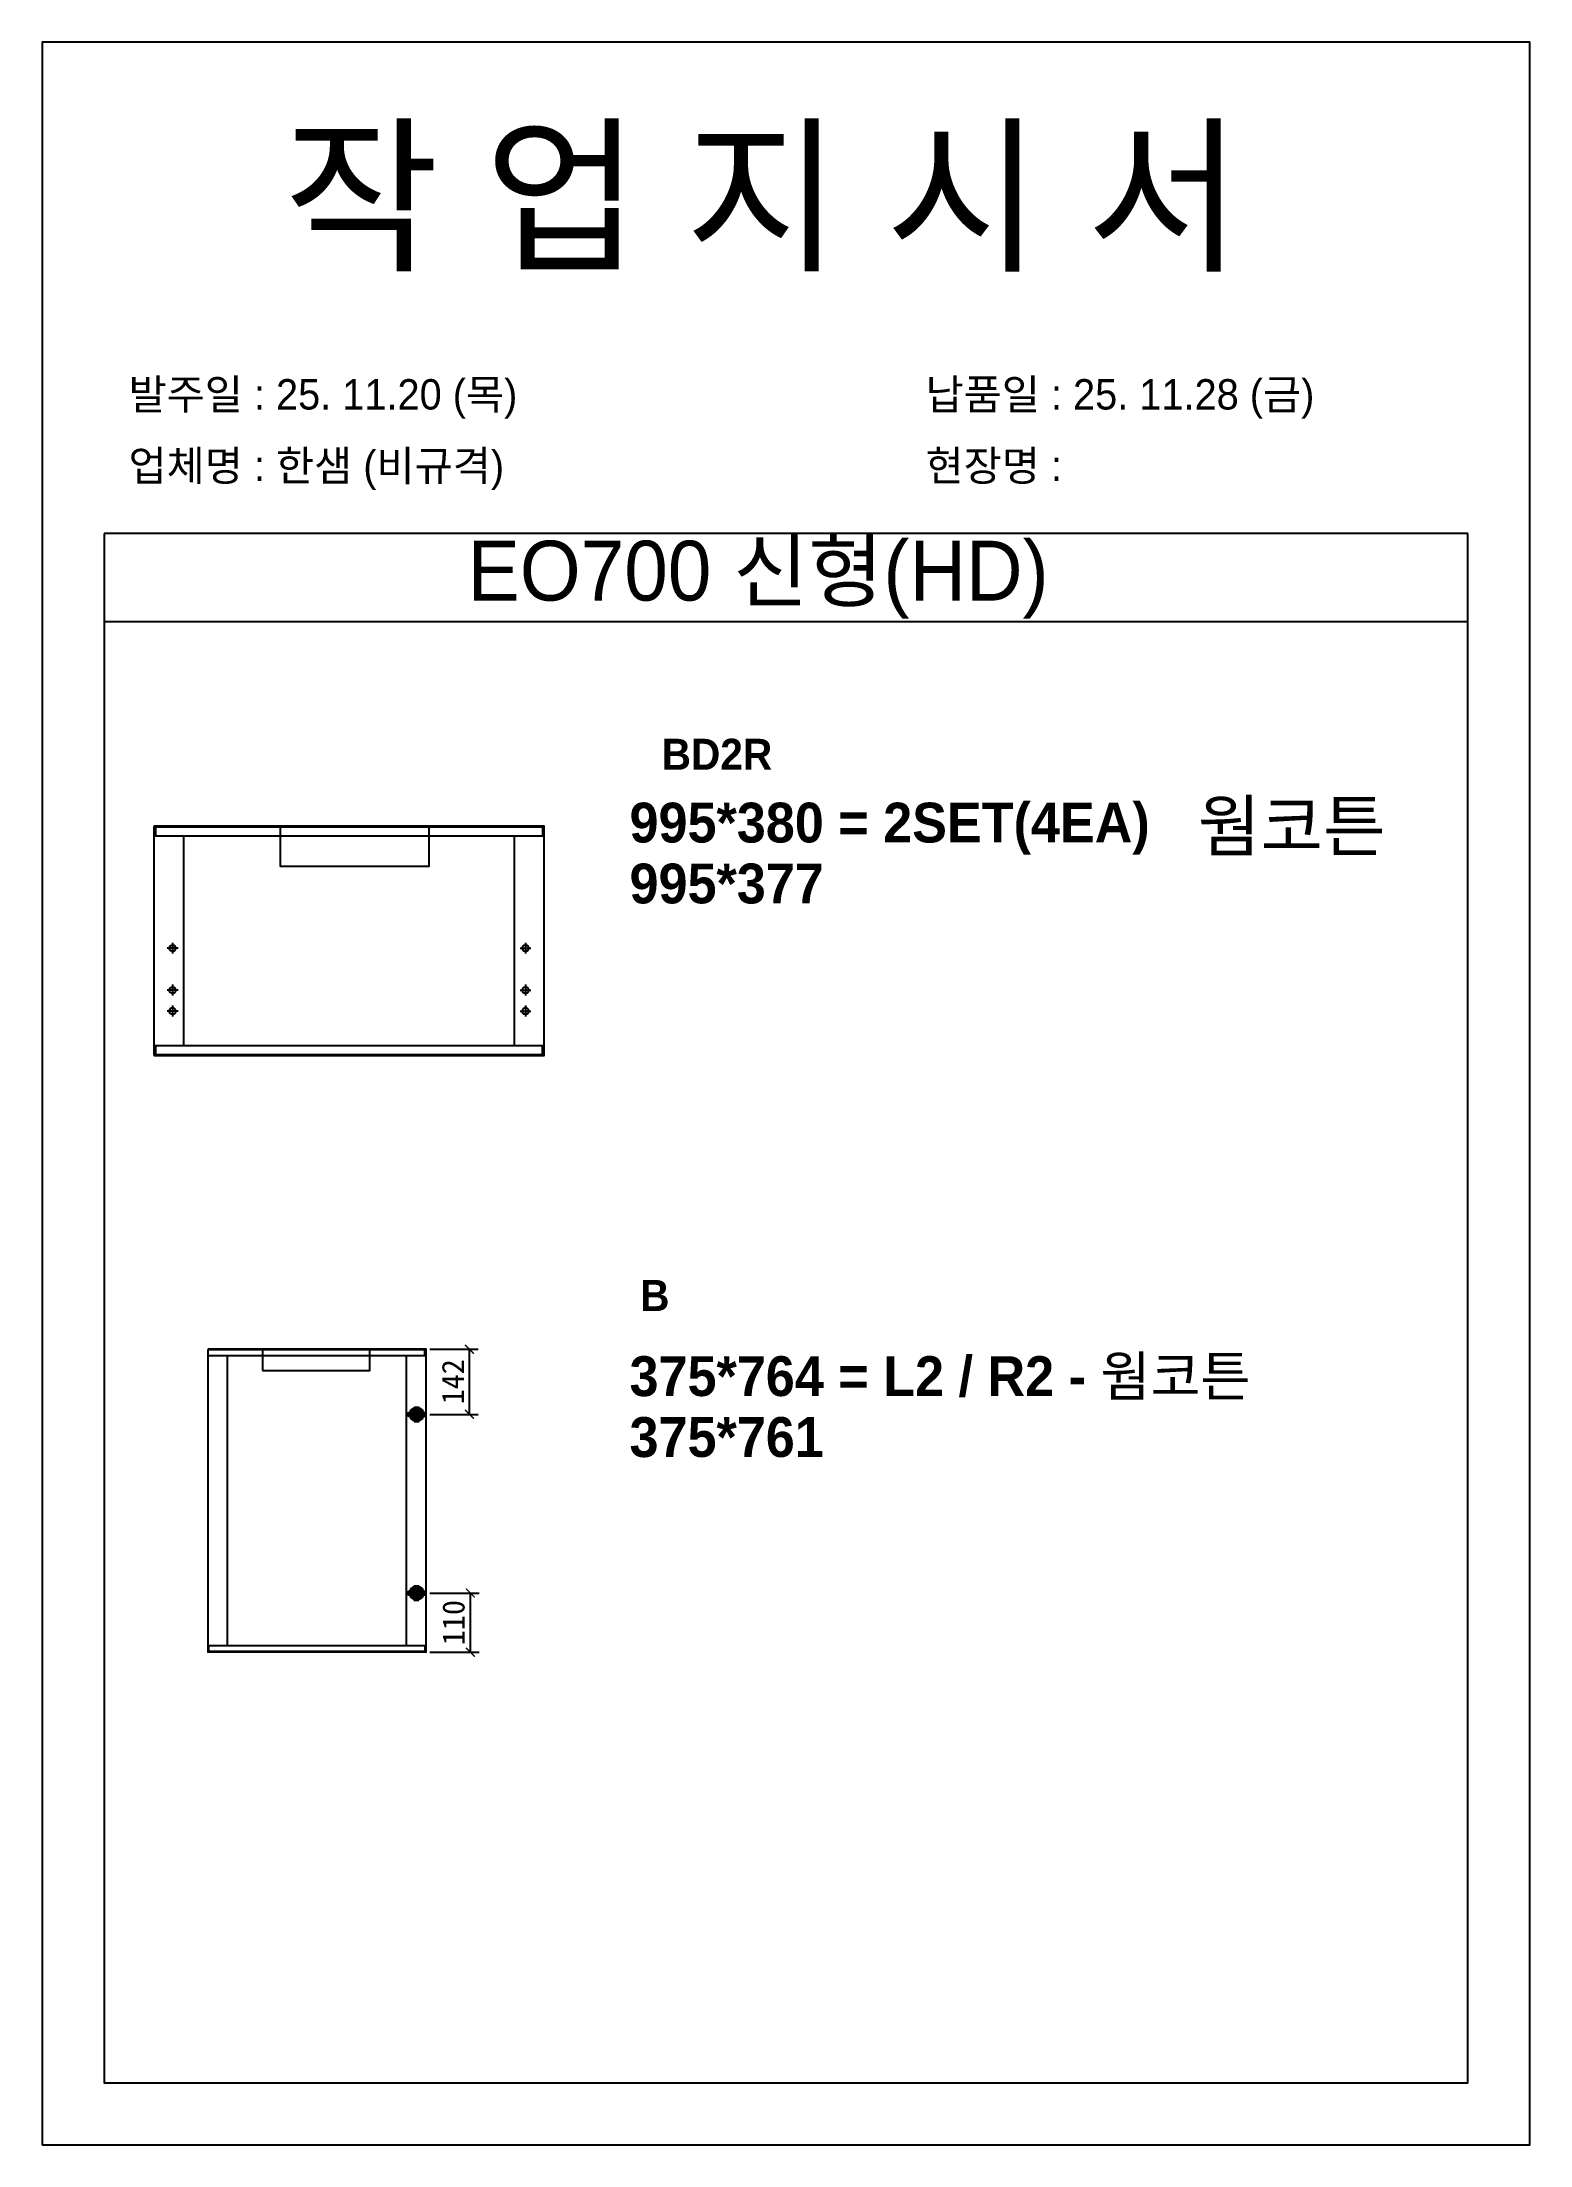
# Model space of a CAD drawing. Header units: millimetres. Extents: x -44117 to 256353, y -2095463 to 65325.
# Drawn here: x 112830 to 114510, y -490454 to -488078 of the extents above; entities that cross this region are included whole.
import ezdxf

# ---------------------------------------------------------------- set-up
doc = ezdxf.new("R2010")
doc.units = ezdxf.units.MM
doc.header["$LTSCALE"] = 10
doc.layers.add('Layer1', color=7, linetype='Continuous', lineweight=70)
doc.styles.add('MtX_Gulim', font='')
doc.styles.get('MtX_Gulim').set_extended_font_data('Gulim', bold=True)
doc.dimstyles.new('ISO-25', dxfattribs={"dimtxt": 2.5, "dimasz": 2.5, "dimexe": 1, "dimexo": 1, "dimtad": 1, "dimtxsty": 'Standard', "dimblk": 'ARCHTICK', "dimcen": 2.5, "dimadec": 0, "dimazin": 0, "dimtfac": 1, "dimtmove": 0, "dimatfit": 3, "dimfxl": 0, "dimarcsym": 0})

msp = doc.modelspace()

# ---------------------------------------------------------------- texts
at = {"linetype": 'Continuous', "style": 'MtX_Gulim'}
for s, height, p in [('BD2R', 35.049344, (113529.17064, -488900.23996)), ('웜코튼', 56.299423, (114134.67168, -488991.93882)), ('B', 35.04934, (113504.8874, -489511.72916))]:
    msp.add_text(s, height=height, dxfattribs=at).set_placement(p)
at = {"attachment_point": 1}
for s, width, gutter_width, heights, insert, char_height in [('{\\fGulim|b0|i0|c129|p50;작 업 지 시 서}', 3307.3198183, 12.5, [-155.84554], (113102.36829, -488182.14745), 140), ('\\pt11;{\\fGulim|b0|i0|c129|p50;발주일 : 25. 11.20 (목)}', 3307.3198183, 12.5, [34.50412], (112927.15893, -488458.86787), 34.3), ('{\\fGulim|b0|i0|c129|p50;납품일 : 25. 11.28 (금)}', 3307.3198183, 12.5, [35.09023], (113827.13692, -488458.86787), 34.3), ('{\\fGulim|b0|i0|c129|p50;업체명 : 한샘 (비규격)}', 3307.3198183, 12.5, [36.11279], (112927.15893, -488539.52405), 34.3), ('{\\fGulim|b0|i0|c129|p50;현장명 : }', 3307.3198183, 12.5, [-38.2735], (113827.13692, -488539.52405), 34.3), ('{\\fGulim|b0|i0|c129|p50;EO700 신형(HD)}', 1597.0710432, 6.03612, [-85.06834], (113309.97395, -488641.42396), 67.6045736), ('{\\f굴림|b1|i0|c129|p50;995*380 = 2SET(4EA) }', 13607.1496112, 175, [-56.36905], (113492.88497, -488937.3733), 45), ('{\\f굴림|b1|i0|c129|p50;\\C1;995*377}', 13607.1496112, 175, [-46.19048], (113492.88497, -489006.18316), 45), ('{\\f굴림|b1|i0|c129|p50;375*764 = L2 / R2 - 웜코튼}', 13607.1496112, 175, [-54.34524], (113492.88497, -489562.82317), 45), ('{\\f굴림|b1|i0|c129|p50;\\C1;375*761}', 13607.1496112, 175, [-46.25], (113492.88497, -489631.63303), 45)]:
    msp.add_mtext_dynamic_manual_height_columns(s, width=width, gutter_width=gutter_width, heights=heights, dxfattribs=dict(at, insert=insert, char_height=char_height))

# ---------------------------------------------------------------- blocks, each defined once
blk = doc.blocks.new('_ArchTick')
at = {"color": 0, "linetype": 'ByBlock', "const_width": 0.15}
blk.add_lwpolyline([(-0.5, -0.5), (0.5, 0.5)], dxfattribs=at)
blk = doc.blocks.new('*D4013')
at = {"color": 0, "lineweight": -2}
for p, q in [((113267.5, -489554.9), (113322.1, -489554.9)), ((113312.1, -489628.5), (113312.1, -489554.9)), ((113267.5, -489628.5), (113322.1, -489628.5))]:
    blk.add_line(p, q, dxfattribs=at)
at = {"layer": 'Defpoints', "color": 0}
for p in [(113252.5, -489554.9), (113312.1, -489554.9), (113252.5, -489628.5)]:
    blk.add_point(p, dxfattribs=at)
at = {"color": 0, "lineweight": -2, "xscale": 10, "yscale": 10, "zscale": 10}
for p, rotation in [((113312.1, -489554.9), 90), ((113312.1, -489628.5), 270)]:
    blk.add_blockref('_ArchTick', p, dxfattribs=dict(at, rotation=rotation))
at = {"color": 0, "insert": (113293.4, -489591.7), "char_height": 25, "attachment_point": 5, "rotation": 90}
blk.add_mtext('142', dxfattribs=at)
blk = doc.blocks.new('*D4014')
at = {"color": 0, "lineweight": -2}
for p, q in [((113267.5, -489830.4), (113323.1, -489830.4)), ((113313.1, -489830.4), (113313.1, -489897.3)), ((113267.5, -489897.3), (113323.1, -489897.3))]:
    blk.add_line(p, q, dxfattribs=at)
at = {"layer": 'Defpoints', "color": 0}
for p in [(113252.5, -489830.4), (113252.5, -489897.3), (113313.1, -489897.3)]:
    blk.add_point(p, dxfattribs=at)
at = {"color": 0, "lineweight": -2, "xscale": 10, "yscale": 10, "zscale": 10}
for p, rotation in [((113313.1, -489830.4), 90), ((113313.1, -489897.3), 270)]:
    blk.add_blockref('_ArchTick', p, dxfattribs=dict(at, rotation=rotation))
at = {"color": 0, "insert": (113294.3, -489863.8), "char_height": 25, "attachment_point": 5, "rotation": 90}
blk.add_mtext('110', dxfattribs=at)

# ---------------------------------------------------------------- dimensions: what is measured, and where the dimension line sits
for base, p1, p2, text, picture, middle in [((113312.1275, -489554.90648), (113252.51373, -489628.52296), (113252.51373, -489554.90648), '142', '*D4013', (113293.3775, -489591.71472)), ((113313.08098, -489897.2853), (113252.51373, -489830.40092), (113252.51373, -489897.2853), '110', '*D4014', (113294.33098, -489863.84311))]:
    dim = msp.add_linear_dim(base=base, p1=p1, p2=p2, angle=90, text=text, dimstyle='ISO-25', override={"dimscale": 10, "dimasz": 1, "dimexo": 1.5, "dimtxsty": 'Standard'})
    dim.commit()
    dim.dimension.update_dxf_attribs({"geometry": picture, "text_midpoint": middle})

# ---------------------------------------------------------------- linework, layer by layer
for p, q in [((114439.56168, -488633.15466), (112899.56168, -488633.15466)), ((114439.56168, -488733.15466), (112899.56168, -488733.15466)), ((112955.87137, -488964.33423), (112955.87137, -489222.7763)), ((113396.48177, -488965.0007), (112955.87137, -488965.0007)), ((113396.48177, -488975.0718), (112955.87137, -488975.0718)), ((113396.11151, -488963.96397), (112956.24163, -488963.96397)), ((112957.72267, -488963.96397), (112957.72267, -488975.0718)), ((112989.19485, -488975.0718), (112989.19485, -489212.03874)), ((113363.15829, -489212.03874), (113363.15829, -488975.0718)), ((113394.63047, -488963.96397), (113394.63047, -488975.0718)), ((113396.48177, -489222.7763), (113396.48177, -488964.33423)), ((112976.97624, -489095.5917), (112976.97624, -489107.81031)), ((113375.3769, -489095.5917), (113375.3769, -489107.81031)), ((112983.08554, -489101.701), (112970.86693, -489101.701)), ((113369.2676, -489101.701), (113381.48621, -489101.701)), ((112976.97624, -489142.98509), (112976.97624, -489155.20369)), ((113375.3769, -489142.98509), (113375.3769, -489155.20369)), ((112983.08554, -489149.09439), (112970.86693, -489149.09439)), ((112976.97624, -489166.68178), (112976.97624, -489178.90039)), ((113369.2676, -489149.09439), (113381.48621, -489149.09439)), ((113375.3769, -489166.68178), (113375.3769, -489178.90039)), ((112983.08554, -489172.79109), (112970.86693, -489172.79109)), ((113369.2676, -489172.79109), (113381.48621, -489172.79109)), ((113396.48177, -489212.03874), (112955.87137, -489212.03874)), ((112957.72267, -489212.03874), (112957.72267, -489223.14656)), ((113394.63047, -489223.14656), (113394.63047, -489212.03874)), ((113396.48177, -489222.10983), (112955.87137, -489222.10983)), ((112956.24163, -489223.14656), (113396.11151, -489223.14656)), ((113016.65107, -489555.15244), (113016.65107, -489897.03933)), ((113263.15171, -489555.59517), (113016.65107, -489555.59517)), ((113263.15171, -489562.28534), (113016.65107, -489562.28534)), ((113262.90575, -489554.90648), (113016.89703, -489554.90648)), ((113038.54167, -489561.79341), (113038.54167, -489889.90645)), ((113241.01515, -489889.90645), (113241.01515, -489562.28534)), ((113261.9219, -489562.28534), (113261.9219, -489554.90648)), ((113263.15171, -489897.03933), (113263.15171, -489555.15244)), ((113263.15171, -489889.90645), (113016.65107, -489889.90645)), ((113263.15171, -489896.59661), (113016.65107, -489896.59661)), ((113262.90575, -489897.2853), (113016.89703, -489897.2853)), ((113017.88088, -489897.2853), (113017.88088, -489889.90645)), ((113261.9219, -489889.90645), (113261.9219, -489897.2853))]:
    msp.add_line(p, q)
for points in [[(112829.56168, -490453.98494), (114509.56168, -490453.98494), (114509.56168, -488077.98494), (112829.56168, -488077.98494)], [(113098.77964, -488964.39255), (113266.16009, -488964.39255), (113266.16009, -489009.41212), (113098.77964, -489009.41212)], [(113078.57416, -489578.98645), (113199.75941, -489578.98645), (113199.75941, -489555.59517), (113078.57416, -489555.59517)]]:
    msp.add_lwpolyline(points, close=True)
msp.add_lwpolyline([(112899.56168, -488633.15466), (112899.56168, -490383.98494), (114439.56168, -490383.98494), (114439.56168, -488633.15466)])
for centre in [(112976.97624, -489101.701), (113375.3769, -489101.701), (112976.97624, -489149.09439), (113375.3769, -489149.09439), (112976.97624, -489172.79109), (113375.3769, -489172.79109)]:
    msp.add_circle(centre, 3.70261)
for centre, radius, start, end in [((112956.24163, -488964.33423), 0.37026, 90, 180), ((113396.11151, -488964.33423), 0.37026, 0, 90), ((112956.24163, -489222.7763), 0.37026, 180, 270), ((113396.11151, -489222.7763), 0.37026, 270, 0), ((113262.90575, -489555.15244), 0.24596, 0, 90), ((113016.89703, -489897.03934), 0.24596, 180, 270), ((113262.90575, -489897.03934), 0.24596, 270, 0)]:
    msp.add_arc(centre, radius, start, end)
at = {"layer": 'Layer1'}
for p, q in [((113252.51373, -489619.45776), (113252.51373, -489637.58816)), ((113252.51373, -489839.46612), (113252.51373, -489821.33572))]:
    msp.add_line(p, q, dxfattribs=at)
for points in [[(113261.57893, -489628.52296), (113243.44853, -489628.52296)], [(113261.57893, -489830.40092), (113243.44853, -489830.40092)]]:
    msp.add_lwpolyline(points, close=True, dxfattribs=at)
for centre in [(113252.51373, -489628.52296), (113252.51373, -489830.40092)]:
    msp.add_circle(centre, 6.04347, dxfattribs=at)

msp.set_redraw_order([(e.dxf.handle, doc.entitydb.next_handle()) for e in msp.query("TEXT MTEXT ATTDEF DIMENSION ARC_DIMENSION")])  # texts and dimensions are drawn at this point

doc.saveas('drawing.dxf')
